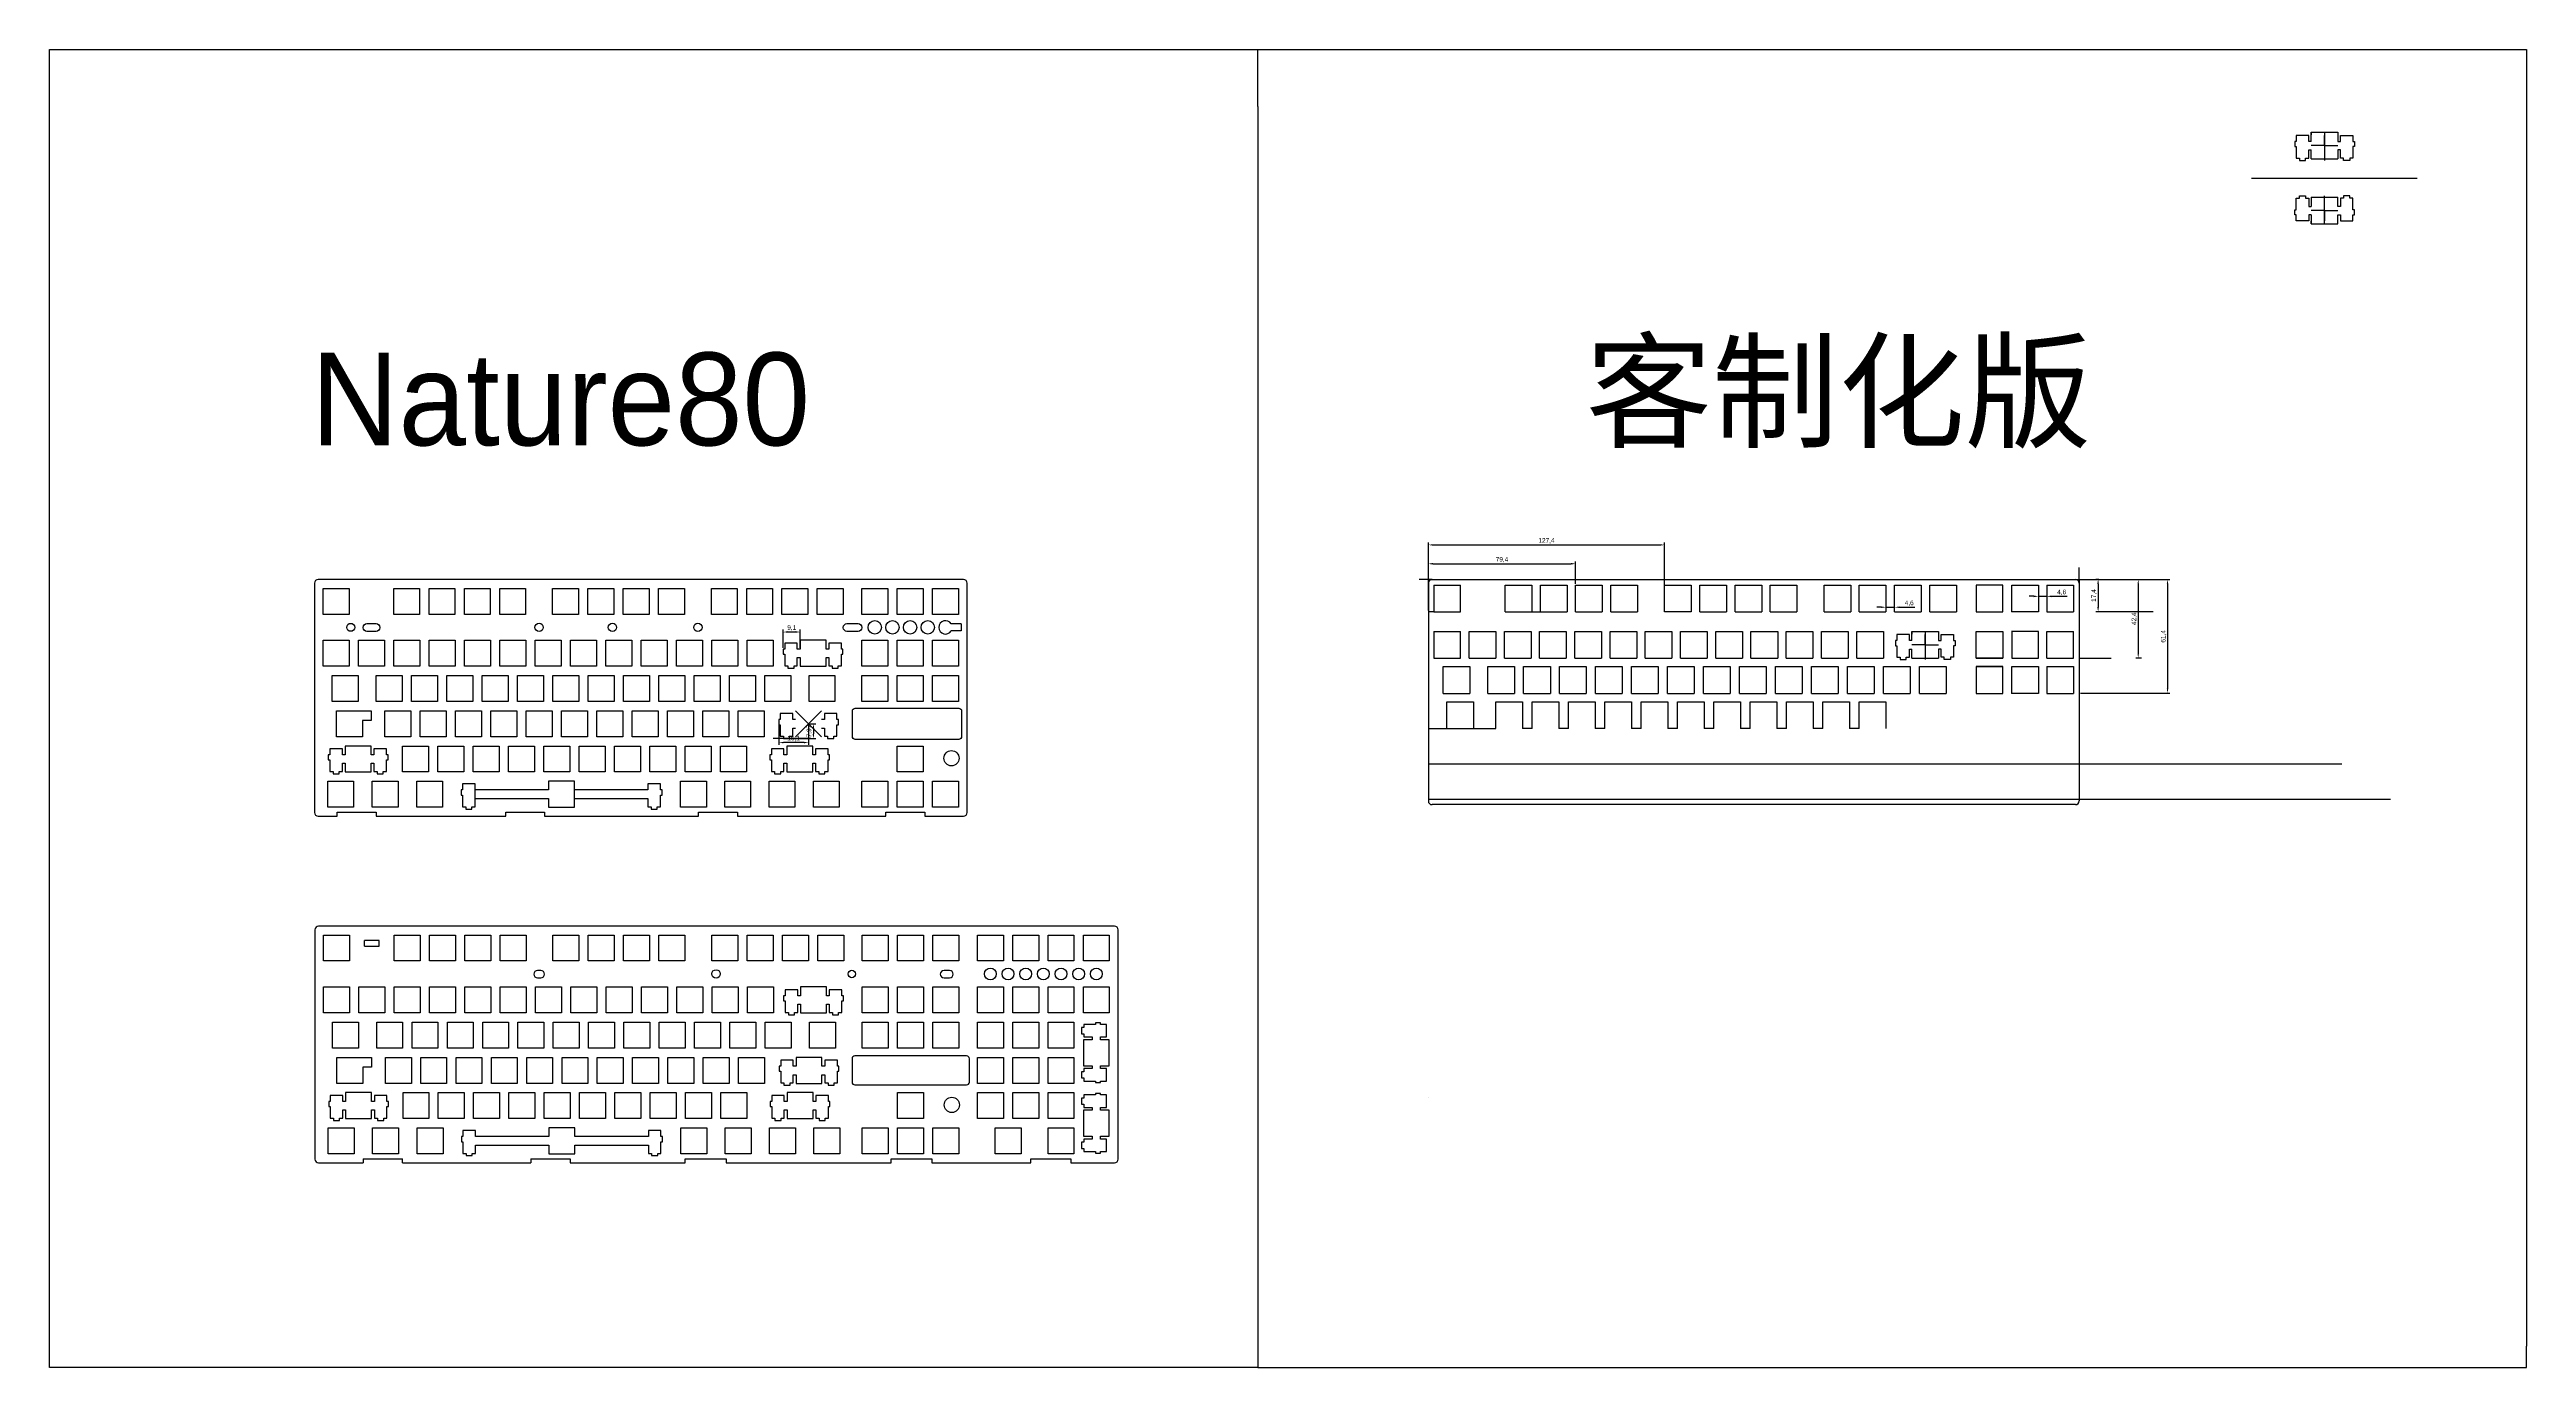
# Model space of a CAD drawing. Header units: millimetres. Extents: x -11 to 4083, y 2 to 721.
# Drawn here: x 2747 to 4083, y 2 to 713 of the extents above; entities that cross this region are included whole.
import ezdxf

# ---------------------------------------------------------------- set-up
doc = ezdxf.new("R2010")
doc.units = ezdxf.units.MM
doc.styles.get("Standard").update_dxf_attribs({"font": 'arial.ttf'})
doc.dimstyles.new('ISO-25', dxfattribs={"dimtxt": 2.5, "dimasz": 2.5, "dimexe": 1.25, "dimexo": 0.625, "dimtad": 1, "dimtxsty": 'Standard', "dimcen": 2.5, "dimadec": 0, "dimazin": 0, "dimtfac": 1, "dimtmove": 0, "dimatfit": 3, "dimfxl": 1, "dimarcsym": 0})

# ---------------------------------------------------------------- blocks, each defined once
blk = doc.blocks.new('*D2')
at = {"color": 0, "lineweight": -2, "transparency": 16777216}
for p, q in [((3852.4, 426.9), (3850.8, 426.9)), ((3852.1, 424.4), (3852.1, 412)), ((3881.7, 409.5), (3850.8, 409.5))]:
    blk.add_line(p, q, dxfattribs=at)
at = {"color": 0, "transparency": 16777216}
for points in [[(3851.6, 424.4), (3852.5, 424.4), (3852.1, 426.9)], [(3851.6, 412), (3852.5, 412), (3852.1, 409.5)]]:
    blk.add_solid(points, dxfattribs=at)
at = {"layer": 'Defpoints', "color": 0, "transparency": 16777216}
for p in [(3853.1, 426.9), (3852.1, 409.5), (3882.3, 409.5)]:
    blk.add_point(p, dxfattribs=at)
at = {"color": 0, "transparency": 16777216, "insert": (3849.9, 418.2), "char_height": 2.5, "attachment_point": 5, "rotation": 90}
blk.add_mtext('17,4', dxfattribs=at)
blk = doc.blocks.new('*D3')
at = {"color": 0, "lineweight": -2, "transparency": 16777216}
for p, q in [((3840.5, 426.9), (3874.9, 426.9)), ((3873.7, 424.4), (3873.7, 387)), ((3875.5, 384.5), (3872.4, 384.5))]:
    blk.add_line(p, q, dxfattribs=at)
at = {"color": 0, "transparency": 16777216}
for points in [[(3873.3, 424.4), (3874.1, 424.4), (3873.7, 426.9)], [(3873.3, 387), (3874.1, 387), (3873.7, 384.5)]]:
    blk.add_solid(points, dxfattribs=at)
at = {"layer": 'Defpoints', "color": 0, "transparency": 16777216}
for p in [(3839.9, 426.9), (3873.7, 384.5), (3876.1, 384.5)]:
    blk.add_point(p, dxfattribs=at)
at = {"color": 0, "transparency": 16777216, "insert": (3871.6, 405.7), "char_height": 2.5, "attachment_point": 5, "rotation": 90}
blk.add_mtext('42,4', dxfattribs=at)
blk = doc.blocks.new('*D4')
at = {"color": 0, "lineweight": -2, "transparency": 16777216}
for p, q in [((3874.3, 426.9), (3890.8, 426.9)), ((3889.5, 424.4), (3889.5, 368)), ((3842.5, 365.5), (3890.8, 365.5))]:
    blk.add_line(p, q, dxfattribs=at)
at = {"color": 0, "transparency": 16777216}
for points in [[(3889.1, 424.4), (3889.9, 424.4), (3889.5, 426.9)], [(3889.1, 368), (3889.9, 368), (3889.5, 365.5)]]:
    blk.add_solid(points, dxfattribs=at)
at = {"layer": 'Defpoints', "color": 0, "transparency": 16777216}
for p in [(3873.7, 426.9), (3841.9, 365.5), (3889.5, 365.5)]:
    blk.add_point(p, dxfattribs=at)
at = {"color": 0, "transparency": 16777216, "insert": (3887.4, 396.2), "char_height": 2.5, "attachment_point": 5, "rotation": 90}
blk.add_mtext('61,4', dxfattribs=at)
blk = doc.blocks.new('*D5')
at = {"color": 0, "lineweight": -2, "transparency": 16777216}
for p, q in [((3490.9, 427.5), (3490.9, 436.6)), ((3493.4, 435.3), (3567.8, 435.3)), ((3570.3, 424.5), (3570.3, 436.6))]:
    blk.add_line(p, q, dxfattribs=at)
at = {"color": 0, "transparency": 16777216}
for points in [[(3493.4, 435.8), (3493.4, 434.9), (3490.9, 435.3)], [(3567.8, 435.8), (3567.8, 434.9), (3570.3, 435.3)]]:
    blk.add_solid(points, dxfattribs=at)
at = {"layer": 'Defpoints', "color": 0, "transparency": 16777216}
for p in [(3570.3, 435.3), (3490.9, 426.9), (3570.3, 423.9)]:
    blk.add_point(p, dxfattribs=at)
at = {"color": 0, "transparency": 16777216, "insert": (3530.6, 437.5), "char_height": 2.5, "attachment_point": 5}
blk.add_mtext('79,4', dxfattribs=at)
blk = doc.blocks.new('*D6')
at = {"color": 0, "lineweight": -2, "transparency": 16777216}
for p, q in [((3490.9, 410.1), (3490.9, 446.8)), ((3493.4, 445.5), (3615.8, 445.5)), ((3618.3, 410.1), (3618.3, 446.8))]:
    blk.add_line(p, q, dxfattribs=at)
at = {"color": 0, "transparency": 16777216}
for points in [[(3493.4, 445.9), (3493.4, 445.1), (3490.9, 445.5)], [(3615.8, 445.9), (3615.8, 445.1), (3618.3, 445.5)]]:
    blk.add_solid(points, dxfattribs=at)
at = {"layer": 'Defpoints', "color": 0, "transparency": 16777216}
for p in [(3618.3, 445.5), (3490.9, 409.5), (3618.3, 409.5)]:
    blk.add_point(p, dxfattribs=at)
at = {"color": 0, "transparency": 16777216, "insert": (3554.6, 447.7), "char_height": 2.5, "attachment_point": 5}
blk.add_mtext('127,4', dxfattribs=at)
blk = doc.blocks.new('*D9')
at = {"color": 0, "lineweight": -2, "transparency": 16777216}
for p, q in [((3817.4, 417.8), (3814.9, 417.8)), ((3819.9, 423.2), (3819.9, 416.5)), ((3819.9, 417.8), (3824.5, 417.8)), ((3824.5, 423.2), (3824.5, 416.5)), ((3827, 417.8), (3835.4, 417.8))]:
    blk.add_line(p, q, dxfattribs=at)
at = {"color": 0, "transparency": 16777216}
for points in [[(3817.4, 418.2), (3817.4, 417.3), (3819.9, 417.8)], [(3827, 418.2), (3827, 417.3), (3824.5, 417.8)]]:
    blk.add_solid(points, dxfattribs=at)
at = {"layer": 'Defpoints', "color": 0, "transparency": 16777216}
for p in [(3819.9, 423.9), (3824.5, 423.9), (3824.5, 417.8)]:
    blk.add_point(p, dxfattribs=at)
at = {"color": 0, "transparency": 16777216, "insert": (3832.4, 419.9), "char_height": 2.5, "attachment_point": 5}
blk.add_mtext('4,6', dxfattribs=at)
blk = doc.blocks.new('*D10')
at = {"color": 0, "lineweight": -2, "transparency": 16777216}
for p, q in [((3735.2, 411.9), (3732.7, 411.9)), ((3737.7, 410.1), (3737.7, 413.1)), ((3737.7, 411.9), (3742.3, 411.9)), ((3742.3, 410.1), (3742.3, 413.1)), ((3744.8, 411.9), (3753.2, 411.9))]:
    blk.add_line(p, q, dxfattribs=at)
at = {"color": 0, "transparency": 16777216}
for points in [[(3735.2, 412.3), (3735.2, 411.5), (3737.7, 411.9)], [(3744.8, 412.3), (3744.8, 411.5), (3742.3, 411.9)]]:
    blk.add_solid(points, dxfattribs=at)
at = {"layer": 'Defpoints', "color": 0, "transparency": 16777216}
for p in [(3737.7, 409.5), (3742.3, 411.9), (3742.3, 409.5)]:
    blk.add_point(p, dxfattribs=at)
at = {"color": 0, "transparency": 16777216, "insert": (3750.2, 414), "char_height": 2.5, "attachment_point": 5}
blk.add_mtext('4,6', dxfattribs=at)
blk = doc.blocks.new('*D11')
at = {"color": 0, "lineweight": -2, "transparency": 16777216}
for p, q in [((3143, 390), (3143, 399.8)), ((3149.6, 398.5), (3145.5, 398.5)), ((3152.1, 390), (3152.1, 399.8))]:
    blk.add_line(p, q, dxfattribs=at)
at = {"color": 0, "transparency": 16777216}
for points in [[(3145.5, 399), (3145.5, 398.1), (3143, 398.5)], [(3149.6, 399), (3149.6, 398.1), (3152.1, 398.5)]]:
    blk.add_solid(points, dxfattribs=at)
at = {"layer": 'Defpoints', "color": 0, "transparency": 16777216}
for p in [(3143, 398.5), (3143, 389.4), (3152.1, 389.4)]:
    blk.add_point(p, dxfattribs=at)
at = {"color": 0, "transparency": 16777216, "insert": (3147.6, 400.7), "char_height": 2.5, "attachment_point": 5}
blk.add_mtext('9,1', dxfattribs=at)
blk = doc.blocks.new('*D19')
at = {"color": 0, "lineweight": -2, "transparency": 16777216}
for p, q in [((3157.3, 349.1), (3160.5, 349.1)), ((3157.3, 341.1), (3160.5, 341.1)), ((3159.3, 346.6), (3159.3, 343.6))]:
    blk.add_line(p, q, dxfattribs=at)
at = {"color": 0, "transparency": 16777216}
for points in [[(3158.8, 346.6), (3159.7, 346.6), (3159.3, 349.1)], [(3158.8, 343.6), (3159.7, 343.6), (3159.3, 341.1)]]:
    blk.add_solid(points, dxfattribs=at)
at = {"layer": 'Defpoints', "color": 0, "transparency": 16777216}
for p in [(3156.7, 349.1), (3156.7, 341.1), (3159.3, 341.1)]:
    blk.add_point(p, dxfattribs=at)
at = {"color": 0, "transparency": 16777216, "insert": (3157.1, 345.1), "char_height": 2.5, "attachment_point": 5, "rotation": 90}
blk.add_mtext('7,97', dxfattribs=at)
blk = doc.blocks.new('*D20')
at = {"color": 0, "lineweight": -2, "transparency": 16777216}
for p, q in [((3140.6, 340.5), (3140.6, 337.7)), ((3154.2, 338.9), (3143.1, 338.9)), ((3156.7, 340.5), (3156.7, 337.7))]:
    blk.add_line(p, q, dxfattribs=at)
at = {"color": 0, "transparency": 16777216}
for points in [[(3143.1, 339.3), (3143.1, 338.5), (3140.6, 338.9)], [(3154.2, 339.3), (3154.2, 338.5), (3156.7, 338.9)]]:
    blk.add_solid(points, dxfattribs=at)
at = {"layer": 'Defpoints', "color": 0, "transparency": 16777216}
for p in [(3140.6, 341.1), (3140.6, 338.9), (3156.7, 341.1)]:
    blk.add_point(p, dxfattribs=at)
at = {"color": 0, "transparency": 16777216, "insert": (3148.6, 341.1), "char_height": 2.5, "attachment_point": 5}
blk.add_mtext('16,1', dxfattribs=at)

msp = doc.modelspace()

# ---------------------------------------------------------------- linework, layer by layer
for p, q in [((2747.342, 1.979), (2747.342, 712.604)), ((2747.342, 712.604), (4083.061, 712.604)), ((3398.865, 681.874), (3398.865, 712.604)), ((4083.061, 712.604), (4083.061, 13.503)), ((3398.865, 681.874), (3398.865, 1.979)), ((3966.996, 663.104), (3966.996, 668.005)), ((3966.996, 668.005), (3981.396, 668.005)), ((3966.996, 668.005), (3966.996, 666.535)), ((3966.996, 668.005), (3974.196, 668.005)), ((3974.196, 668.005), (3974.196, 660.805)), ((3981.396, 668.005), (3981.396, 663.104)), ((3974.196, 660.805), (3966.996, 660.805)), ((3966.996, 653.605), (3966.996, 658.505)), ((3974.196, 660.805), (3974.196, 666.335)), ((3974.196, 660.805), (3981.396, 660.805)), ((3974.196, 660.805), (3974.196, 653.605)), ((3974.196, 660.805), (3974.196, 654.035)), ((3974.196, 660.805), (3974.196, 658.505)), ((3974.196, 660.805), (3974.196, 652.835)), ((3981.396, 658.505), (3981.396, 653.605)), ((3934.803, 643.281), (4024.131, 643.281)), ((3966.996, 653.605), (3981.396, 653.605)), ((3966.996, 653.605), (3981.396, 653.605)), ((3966.996, 632.956), (3981.396, 632.956)), ((3966.996, 632.956), (3966.996, 628.056)), ((3966.996, 632.956), (3981.396, 632.956)), ((3974.196, 625.756), (3974.196, 633.726)), ((3974.196, 625.756), (3974.196, 632.956)), ((3974.196, 625.756), (3974.196, 632.526)), ((3974.196, 625.756), (3974.196, 628.056)), ((3981.396, 628.056), (3981.396, 632.956)), ((3974.196, 625.756), (3966.996, 625.756)), ((3966.996, 623.457), (3966.996, 618.556)), ((3966.996, 618.556), (3966.996, 620.026)), ((3966.996, 618.556), (3981.396, 618.556)), ((3966.996, 618.556), (3974.196, 618.556)), ((3974.196, 618.556), (3974.196, 625.756)), ((3974.196, 625.756), (3981.396, 625.756)), ((3974.196, 625.756), (3974.196, 620.226)), ((3981.396, 618.556), (3981.396, 623.457)), ((3490.879, 424.853), (3490.879, 428.777)), ((3841.879, 424.853), (3841.879, 433.306)), ((3492.879, 426.853), (3485.962, 426.853)), ((3490.879, 426.853), (3493.879, 426.853)), ((3490.879, 426.853), (3493.879, 426.853)), ((3490.879, 426.853), (3490.879, 384.653)), ((3490.879, 426.853), (3490.879, 365.653)), ((3490.879, 426.853), (3490.879, 346.653)), ((3490.879, 426.853), (3490.879, 327.653)), ((3490.879, 426.853), (3490.879, 308.653)), ((3490.879, 426.853), (3490.879, 384.453)), ((3490.879, 426.853), (3490.879, 365.453)), ((3490.879, 426.853), (3490.879, 346.453)), ((3490.879, 426.853), (3490.879, 327.453)), ((3490.879, 426.853), (3490.879, 307.453)), ((3492.879, 426.853), (3839.879, 426.853)), ((3493.879, 423.853), (3493.879, 409.453)), ((3493.879, 423.853), (3508.279, 423.853)), ((3508.279, 409.453), (3508.279, 423.853)), ((3532.279, 409.453), (3532.279, 423.853)), ((3532.279, 423.853), (3546.679, 423.853)), ((3546.679, 423.853), (3546.679, 409.453)), ((3551.279, 409.453), (3551.279, 423.853)), ((3551.279, 423.853), (3565.679, 423.853)), ((3565.679, 423.853), (3565.679, 409.453)), ((3570.279, 409.453), (3570.279, 423.853)), ((3570.279, 423.853), (3584.679, 423.853)), ((3584.679, 423.853), (3584.679, 409.453)), ((3589.279, 409.453), (3589.279, 423.853)), ((3589.279, 423.853), (3603.679, 423.853)), ((3603.679, 423.853), (3603.679, 409.453)), ((3618.279, 409.453), (3618.279, 423.853)), ((3618.279, 423.853), (3632.679, 423.853)), ((3632.679, 423.853), (3632.679, 409.453)), ((3637.279, 409.453), (3637.279, 423.853)), ((3637.279, 423.853), (3651.679, 423.853)), ((3651.679, 423.853), (3651.679, 409.453)), ((3656.279, 409.453), (3656.279, 423.853)), ((3656.279, 423.853), (3670.679, 423.853)), ((3670.679, 423.853), (3670.679, 409.453)), ((3675.279, 409.453), (3675.279, 423.853)), ((3675.279, 423.853), (3689.679, 423.853)), ((3689.679, 423.853), (3689.679, 409.453)), ((3704.279, 409.453), (3704.279, 423.853)), ((3704.279, 423.853), (3718.679, 423.853)), ((3718.679, 423.853), (3718.679, 409.453)), ((3723.279, 409.453), (3723.279, 423.853)), ((3723.279, 423.853), (3737.679, 423.853)), ((3737.679, 423.853), (3737.679, 409.453)), ((3742.279, 409.453), (3742.279, 423.853)), ((3742.279, 423.853), (3756.679, 423.853)), ((3756.679, 423.853), (3756.679, 409.453)), ((3761.279, 409.453), (3761.279, 423.853)), ((3761.279, 423.853), (3775.679, 423.853)), ((3775.679, 423.853), (3775.679, 409.453)), ((3800.715, 423.853), (3786.315, 423.853)), ((3786.315, 423.853), (3786.315, 409.453)), ((3800.715, 409.453), (3800.715, 423.853)), ((3805.479, 409.453), (3805.479, 423.853)), ((3805.479, 423.853), (3819.879, 423.853)), ((3819.879, 423.853), (3819.879, 409.453)), ((3824.479, 423.853), (3838.879, 423.853)), ((3824.479, 423.853), (3824.479, 409.453)), ((3838.879, 423.853), (3838.879, 409.453)), ((3839.879, 426.853), (3853.066, 426.853)), ((3841.879, 426.853), (3841.879, 307.453)), ((3841.879, 426.853), (3841.879, 365.453)), ((3841.879, 426.853), (3841.879, 346.453)), ((3238.982, 402.904), (3233.571, 402.904)), ((3238.982, 402.904), (3238.982, 399.204)), ((3493.879, 409.453), (3490.879, 409.453)), ((3493.879, 409.453), (3508.279, 409.453)), ((3532.279, 409.453), (3546.679, 409.453)), ((3546.679, 409.453), (3551.279, 409.453)), ((3551.279, 409.453), (3565.679, 409.453)), ((3570.279, 409.453), (3584.679, 409.453)), ((3589.279, 409.453), (3603.679, 409.453)), ((3632.679, 409.453), (3618.279, 409.453)), ((3637.279, 409.453), (3651.679, 409.453)), ((3656.279, 409.453), (3670.679, 409.453)), ((3675.279, 409.453), (3689.679, 409.453)), ((3704.279, 409.453), (3718.679, 409.453)), ((3723.279, 409.453), (3737.679, 409.453)), ((3742.279, 409.453), (3756.679, 409.453)), ((3761.279, 409.453), (3775.679, 409.453)), ((3786.315, 409.453), (3800.715, 409.453)), ((3819.879, 409.453), (3805.315, 409.453)), ((3824.479, 409.453), (3838.879, 409.453)), ((3238.982, 399.204), (3233.571, 399.204)), ((3493.879, 398.853), (3493.879, 384.453)), ((3493.879, 398.853), (3508.279, 398.853)), ((3508.279, 384.453), (3508.279, 398.853)), ((3512.879, 384.453), (3512.879, 398.853)), ((3512.879, 398.853), (3527.279, 398.853)), ((3527.279, 398.853), (3527.279, 384.453)), ((3531.879, 384.453), (3531.879, 398.853)), ((3531.879, 398.853), (3546.279, 398.853)), ((3546.279, 398.853), (3546.279, 384.453)), ((3550.879, 384.453), (3550.879, 398.853)), ((3550.879, 398.853), (3565.279, 398.853)), ((3565.279, 398.853), (3565.279, 384.453)), ((3569.879, 384.453), (3569.879, 398.853)), ((3569.879, 398.853), (3584.279, 398.853)), ((3584.279, 398.853), (3584.279, 384.453)), ((3588.879, 384.453), (3588.879, 398.853)), ((3588.879, 398.853), (3603.279, 398.853)), ((3603.279, 398.853), (3603.279, 384.453)), ((3607.879, 384.453), (3607.879, 398.853)), ((3607.879, 398.853), (3622.279, 398.853)), ((3622.279, 398.853), (3622.279, 384.453)), ((3626.879, 384.453), (3626.879, 398.853)), ((3626.879, 398.853), (3641.279, 398.853)), ((3641.279, 398.853), (3641.279, 384.453)), ((3645.879, 384.453), (3645.879, 398.853)), ((3645.879, 398.853), (3660.279, 398.853)), ((3660.279, 398.853), (3660.279, 384.453)), ((3664.879, 384.453), (3664.879, 398.853)), ((3664.879, 398.853), (3679.279, 398.853)), ((3679.279, 398.853), (3679.279, 384.453)), ((3683.879, 384.453), (3683.879, 398.853)), ((3683.879, 398.853), (3698.279, 398.853)), ((3698.279, 398.853), (3698.279, 384.453)), ((3702.879, 384.453), (3702.879, 398.853)), ((3702.879, 398.853), (3717.279, 398.853)), ((3717.279, 398.853), (3717.279, 384.453)), ((3721.879, 384.453), (3721.879, 398.853)), ((3721.879, 398.853), (3736.279, 398.853)), ((3736.279, 398.853), (3736.279, 384.453)), ((3751.679, 398.853), (3766.079, 398.853)), ((3751.679, 398.853), (3751.679, 397.383)), ((3751.679, 398.853), (3758.879, 398.853)), ((3751.679, 393.952), (3751.679, 398.853)), ((3758.879, 391.653), (3751.679, 391.653)), ((3751.679, 384.453), (3751.679, 389.353)), ((3758.879, 398.853), (3758.879, 391.653)), ((3758.879, 391.653), (3758.879, 397.183)), ((3758.879, 391.653), (3766.079, 391.653)), ((3758.879, 391.653), (3758.879, 384.453)), ((3758.879, 391.653), (3758.879, 384.883)), ((3758.879, 391.653), (3758.879, 389.353)), ((3758.879, 391.653), (3758.879, 383.683)), ((3766.079, 398.853), (3766.079, 393.952)), ((3766.079, 389.353), (3766.079, 384.453)), ((3786.315, 384.453), (3786.315, 398.853)), ((3786.315, 398.853), (3800.715, 398.853)), ((3800.715, 398.853), (3800.715, 384.453)), ((3819.879, 398.853), (3805.315, 398.853)), ((3805.479, 398.853), (3805.479, 384.453)), ((3819.879, 384.453), (3819.879, 398.853)), ((3824.479, 384.453), (3824.479, 398.853)), ((3824.479, 398.853), (3838.879, 398.853)), ((3838.879, 384.453), (3838.879, 398.853)), ((3493.879, 384.453), (3508.279, 384.453)), ((3493.879, 384.453), (3508.279, 384.453)), ((3493.879, 384.453), (3508.279, 384.453)), ((3493.879, 384.453), (3508.279, 384.453)), ((3498.879, 365.453), (3498.879, 379.853)), ((3498.879, 379.853), (3513.279, 379.853)), ((3512.879, 384.453), (3527.279, 384.453)), ((3512.879, 384.453), (3527.279, 384.453)), ((3512.879, 384.453), (3527.279, 384.453)), ((3512.879, 384.453), (3527.279, 384.453)), ((3513.279, 379.853), (3513.279, 365.453)), ((3522.879, 365.453), (3522.879, 379.853)), ((3522.879, 379.853), (3537.279, 379.853)), ((3531.879, 384.453), (3546.279, 384.453)), ((3531.879, 384.453), (3546.279, 384.453)), ((3531.879, 384.453), (3546.279, 384.453)), ((3531.879, 384.453), (3546.279, 384.453)), ((3537.279, 379.853), (3537.279, 365.453)), ((3542.279, 365.453), (3542.279, 379.853)), ((3542.279, 379.853), (3556.679, 379.853)), ((3550.879, 384.453), (3565.279, 384.453)), ((3550.879, 384.453), (3565.279, 384.453)), ((3550.879, 384.453), (3565.279, 384.453)), ((3550.879, 384.453), (3565.279, 384.453)), ((3556.679, 379.853), (3556.679, 365.453)), ((3561.679, 365.453), (3561.679, 379.853)), ((3561.679, 379.853), (3576.079, 379.853)), ((3569.879, 384.453), (3584.279, 384.453)), ((3569.879, 384.453), (3584.279, 384.453)), ((3569.879, 384.453), (3584.279, 384.453)), ((3569.879, 384.453), (3584.279, 384.453)), ((3576.079, 379.853), (3576.079, 365.453)), ((3581.079, 365.453), (3581.079, 379.853)), ((3581.079, 379.853), (3595.479, 379.853)), ((3588.879, 384.453), (3603.279, 384.453)), ((3588.879, 384.453), (3603.279, 384.453)), ((3588.879, 384.453), (3603.279, 384.453)), ((3588.879, 384.453), (3603.279, 384.453)), ((3595.479, 379.853), (3595.479, 365.453)), ((3600.479, 365.453), (3600.479, 379.853)), ((3600.479, 379.853), (3614.879, 379.853)), ((3607.879, 384.453), (3622.279, 384.453)), ((3607.879, 384.453), (3622.279, 384.453)), ((3607.879, 384.453), (3622.279, 384.453)), ((3607.879, 384.453), (3622.279, 384.453)), ((3614.879, 379.853), (3614.879, 365.453)), ((3619.879, 365.453), (3619.879, 379.853)), ((3619.879, 379.853), (3634.279, 379.853)), ((3626.879, 384.453), (3641.279, 384.453)), ((3626.879, 384.453), (3641.279, 384.453)), ((3626.879, 384.453), (3641.279, 384.453)), ((3626.879, 384.453), (3641.279, 384.453)), ((3634.279, 379.853), (3634.279, 365.453)), ((3639.279, 365.453), (3639.279, 379.853)), ((3639.279, 379.853), (3653.679, 379.853)), ((3645.879, 384.453), (3660.279, 384.453)), ((3645.879, 384.453), (3660.279, 384.453)), ((3645.879, 384.453), (3660.279, 384.453)), ((3645.879, 384.453), (3660.279, 384.453)), ((3653.679, 379.853), (3653.679, 365.453)), ((3658.679, 365.453), (3658.679, 379.853)), ((3658.679, 379.853), (3673.079, 379.853)), ((3664.879, 384.453), (3679.279, 384.453)), ((3664.879, 384.453), (3679.279, 384.453)), ((3664.879, 384.453), (3679.279, 384.453)), ((3664.879, 384.453), (3679.279, 384.453)), ((3673.079, 379.853), (3673.079, 365.453)), ((3678.079, 365.453), (3678.079, 379.853)), ((3678.079, 379.853), (3692.479, 379.853)), ((3683.879, 384.453), (3698.279, 384.453)), ((3683.879, 384.453), (3698.279, 384.453)), ((3683.879, 384.453), (3698.279, 384.453)), ((3683.879, 384.453), (3698.279, 384.453)), ((3692.479, 379.853), (3692.479, 365.453)), ((3697.479, 365.453), (3697.479, 379.853)), ((3697.479, 379.853), (3711.879, 379.853)), ((3702.879, 384.453), (3717.279, 384.453)), ((3702.879, 384.453), (3717.279, 384.453)), ((3702.879, 384.453), (3717.279, 384.453)), ((3702.879, 384.453), (3717.279, 384.453)), ((3711.879, 379.853), (3711.879, 365.453)), ((3716.879, 365.453), (3716.879, 379.853)), ((3716.879, 379.853), (3731.279, 379.853)), ((3721.879, 384.453), (3736.279, 384.453)), ((3721.879, 384.453), (3736.279, 384.453)), ((3721.879, 384.453), (3736.279, 384.453)), ((3721.879, 384.453), (3736.279, 384.453)), ((3731.279, 379.853), (3731.279, 365.453)), ((3736.279, 365.453), (3736.279, 379.853)), ((3736.279, 379.853), (3750.679, 379.853)), ((3750.679, 379.853), (3750.679, 365.453)), ((3751.679, 384.453), (3766.079, 384.453)), ((3751.679, 384.453), (3766.079, 384.453)), ((3755.679, 365.453), (3755.679, 379.853)), ((3755.679, 379.853), (3770.079, 379.853)), ((3770.079, 379.853), (3770.079, 365.453)), ((3800.715, 384.453), (3786.315, 384.453)), ((3786.315, 384.453), (3800.715, 384.453)), ((3786.315, 379.853), (3800.715, 379.853)), ((3800.715, 379.853), (3786.315, 379.853)), ((3786.315, 379.853), (3786.315, 365.453)), ((3800.715, 365.453), (3800.715, 379.853)), ((3805.479, 384.453), (3819.879, 384.453)), ((3805.479, 384.453), (3819.879, 384.453)), ((3805.479, 379.853), (3819.879, 379.853)), ((3805.479, 365.453), (3805.479, 379.853)), ((3805.479, 379.853), (3819.879, 379.853)), ((3819.879, 379.853), (3819.879, 365.453)), ((3824.479, 384.453), (3838.879, 384.453)), ((3824.479, 384.453), (3838.879, 384.453)), ((3824.479, 379.853), (3838.879, 379.853)), ((3824.479, 379.853), (3824.479, 365.453)), ((3838.879, 379.853), (3838.879, 365.453)), ((3841.879, 384.453), (3859.119, 384.453)), ((3498.879, 365.453), (3513.279, 365.453)), ((3498.879, 365.453), (3513.279, 365.453)), ((3500.879, 346.453), (3500.879, 360.853)), ((3500.879, 360.853), (3515.279, 360.853)), ((3515.279, 360.853), (3515.279, 346.453)), ((3522.879, 365.453), (3537.279, 365.453)), ((3527.279, 346.453), (3527.279, 360.853)), ((3527.279, 360.853), (3541.679, 360.853)), ((3541.679, 360.853), (3541.679, 346.453)), ((3542.279, 365.453), (3556.679, 365.453)), ((3546.879, 346.453), (3546.879, 360.853)), ((3546.879, 360.853), (3561.279, 360.853)), ((3561.279, 360.853), (3561.279, 346.453)), ((3561.679, 365.453), (3576.079, 365.453)), ((3566.479, 346.453), (3566.479, 360.853)), ((3566.479, 360.853), (3580.879, 360.853)), ((3580.879, 360.853), (3580.879, 346.453)), ((3581.079, 365.453), (3595.479, 365.453)), ((3586.079, 346.453), (3586.079, 360.853)), ((3586.079, 360.853), (3600.479, 360.853)), ((3600.479, 365.453), (3614.879, 365.453)), ((3600.479, 360.853), (3600.479, 346.453)), ((3605.679, 346.453), (3605.679, 360.853)), ((3605.679, 360.853), (3620.079, 360.853)), ((3619.879, 365.453), (3634.279, 365.453)), ((3620.079, 360.853), (3620.079, 346.453)), ((3625.279, 346.453), (3625.279, 360.853)), ((3625.279, 360.853), (3639.679, 360.853)), ((3639.279, 365.453), (3653.679, 365.453)), ((3639.679, 360.853), (3639.679, 346.453)), ((3644.879, 346.453), (3644.879, 360.853)), ((3644.879, 360.853), (3659.279, 360.853)), ((3658.679, 365.453), (3673.079, 365.453)), ((3659.279, 360.853), (3659.279, 346.453)), ((3664.479, 346.453), (3664.479, 360.853)), ((3664.479, 360.853), (3678.879, 360.853)), ((3678.079, 365.453), (3692.479, 365.453)), ((3678.879, 360.853), (3678.879, 346.453)), ((3684.079, 346.453), (3684.079, 360.853)), ((3684.079, 360.853), (3698.479, 360.853)), ((3697.479, 365.453), (3711.879, 365.453)), ((3698.479, 360.853), (3698.479, 346.453)), ((3703.679, 346.453), (3703.679, 360.853)), ((3703.679, 360.853), (3718.079, 360.853)), ((3716.879, 365.453), (3731.279, 365.453)), ((3718.079, 360.853), (3718.079, 346.453)), ((3723.279, 346.453), (3723.279, 360.853)), ((3723.279, 360.853), (3737.679, 360.853)), ((3736.279, 365.453), (3750.679, 365.453)), ((3737.679, 360.853), (3737.679, 346.453)), ((3755.679, 365.453), (3770.079, 365.453)), ((3786.315, 365.453), (3800.715, 365.453)), ((3819.879, 365.453), (3805.315, 365.453)), ((3824.479, 365.453), (3838.879, 365.453)), ((3140.586, 348.556), (3140.586, 338.5)), ((3149.685, 356.056), (3163.686, 342.057)), ((3163.686, 356.056), (3149.685, 342.057)), ((3156.686, 349.056), (3156.686, 338.379)), ((3157.868, 341.086), (3137.583, 341.086)), ((3143.135, 341.086), (3157.868, 341.086)), ((3490.879, 346.453), (3500.879, 346.453)), ((3490.879, 346.453), (3527.279, 346.453)), ((3546.879, 346.453), (3541.679, 346.453)), ((3566.479, 346.453), (3561.279, 346.453)), ((3586.079, 346.453), (3580.879, 346.453)), ((3605.679, 346.453), (3600.479, 346.453)), ((3625.279, 346.453), (3620.079, 346.453)), ((3644.879, 346.453), (3639.679, 346.453)), ((3664.479, 346.453), (3659.279, 346.453)), ((3684.079, 346.453), (3678.879, 346.453)), ((3703.679, 346.453), (3698.479, 346.453)), ((3723.279, 346.453), (3718.079, 346.453)), ((3490.879, 327.453), (3983.474, 327.453)), ((2976.809, 304.289), (2976.809, 316.588)), ((3030.433, 304.058), (3030.433, 318.058)), ((3490.879, 308.453), (4009.686, 308.453)), ((3839.879, 305.453), (3492.879, 305.453)), ((3490.879, 147.413), (3490.879, 147.413)), ((4083.061, 1.979), (4083.061, 13.503)), ((3398.865, 1.979), (2747.342, 1.979)), ((3398.865, 1.979), (4083.061, 1.979))]:
    msp.add_line(p, q)
at = {"color": 3, "linetype": 'Continuous'}
for p, q in [((2890.235, 424.853), (2890.235, 301.259)), ((3240.182, 426.853), (2892.235, 426.853)), ((2902.435, 301.359), (2923.435, 301.359)), ((2902.435, 299.259), (2902.435, 301.359)), ((2923.435, 301.359), (2923.435, 299.259)), ((2993.335, 301.359), (3014.335, 301.359)), ((2993.335, 299.259), (2993.335, 301.359)), ((3014.335, 301.359), (3014.335, 299.259)), ((3097.335, 301.359), (3118.335, 301.359)), ((3097.335, 299.259), (3097.335, 301.359)), ((3118.335, 301.359), (3118.335, 299.259)), ((3198.335, 301.359), (3219.335, 301.359)), ((3198.335, 299.259), (3198.335, 301.359)), ((3219.335, 301.359), (3219.335, 299.259)), ((2917.152, 229.149), (2917.152, 232.149)), ((2925.152, 232.149), (2917.152, 232.149)), ((2917.152, 229.149), (2925.152, 229.149)), ((2925.152, 229.149), (2925.152, 232.149)), ((2916.452, 114.454), (2916.452, 112.354)), ((2916.452, 114.454), (2937.652, 114.454)), ((2937.652, 112.354), (2937.652, 114.454)), ((3006.952, 114.454), (3006.952, 112.354)), ((3006.952, 114.454), (3028.152, 114.454)), ((3028.152, 114.454), (3028.152, 112.354)), ((3090.152, 112.354), (3090.152, 114.454)), ((3090.152, 114.454), (3112.152, 114.454)), ((3112.152, 114.454), (3112.152, 112.354)), ((3201.152, 112.354), (3201.152, 114.454)), ((3201.152, 114.454), (3223.152, 114.454)), ((3223.152, 114.454), (3223.152, 112.354)), ((3276.552, 112.354), (3276.552, 114.454)), ((3276.552, 114.454), (3298.052, 114.454)), ((3298.052, 114.454), (3298.052, 112.354))]:
    msp.add_line(p, q, dxfattribs=at)
at = {"color": 0}
for points in [[(3966.996, 663.104), (3965.671, 663.104), (3965.671, 666.335), (3958.92, 666.335), (3958.92, 663.104), (3958.096, 663.104), (3958.096, 660.306), (3958.92, 660.306), (3958.92, 654.036), (3960.645, 654.036), (3960.645, 652.835), (3963.944, 652.835), (3963.944, 654.036), (3965.671, 654.036), (3965.671, 658.505), (3966.996, 658.505)], [(3981.396, 663.104), (3982.721, 663.104), (3982.721, 666.335), (3989.472, 666.335), (3989.472, 663.104), (3990.296, 663.104), (3990.296, 660.306), (3989.472, 660.306), (3989.472, 654.036), (3987.747, 654.036), (3987.747, 652.835), (3984.448, 652.835), (3984.448, 654.036), (3982.721, 654.036), (3982.721, 658.505), (3981.396, 658.505)], [(3966.996, 623.457), (3965.671, 623.457), (3965.671, 620.227), (3958.92, 620.227), (3958.92, 623.457), (3958.096, 623.457), (3958.096, 626.256), (3958.92, 626.256), (3958.92, 632.526), (3960.645, 632.526), (3960.645, 633.726), (3963.944, 633.726), (3963.944, 632.526), (3965.671, 632.526), (3965.671, 628.057), (3966.996, 628.057)], [(3981.396, 623.457), (3982.721, 623.457), (3982.721, 620.227), (3989.472, 620.227), (3989.472, 623.457), (3990.296, 623.457), (3990.296, 626.256), (3989.472, 626.256), (3989.472, 632.526), (3987.747, 632.526), (3987.747, 633.726), (3984.448, 633.726), (3984.448, 632.526), (3982.721, 632.526), (3982.721, 628.057), (3981.396, 628.057)], [(3751.679, 393.952), (3750.354, 393.952), (3750.354, 397.182), (3743.603, 397.182), (3743.603, 393.952), (3742.779, 393.952), (3742.779, 391.153), (3743.603, 391.153), (3743.603, 384.883), (3745.328, 384.883), (3745.328, 383.683), (3748.627, 383.683), (3748.627, 384.883), (3750.354, 384.883), (3750.354, 389.352), (3751.679, 389.352)], [(3766.079, 393.952), (3767.404, 393.952), (3767.404, 397.182), (3774.155, 397.182), (3774.155, 393.952), (3774.979, 393.952), (3774.979, 391.153), (3774.155, 391.153), (3774.155, 384.883), (3772.43, 384.883), (3772.43, 383.683), (3769.131, 383.683), (3769.131, 384.883), (3767.404, 384.883), (3767.404, 389.352), (3766.079, 389.352)], [(3149.685, 351.355), (3148.161, 351.355), (3148.161, 354.585), (3141.41, 354.585), (3141.41, 351.355), (3140.586, 351.355), (3140.586, 348.556), (3141.41, 348.556), (3141.41, 342.287), (3143.135, 342.287), (3143.135, 341.086), (3146.434, 341.086), (3146.434, 342.287), (3148.161, 342.287), (3148.161, 346.756), (3149.685, 346.756)], [(3163.686, 346.756), (3165.21, 346.756), (3165.21, 342.287), (3166.935, 342.287), (3166.935, 341.086), (3170.236, 341.086), (3170.236, 342.287), (3171.961, 342.287), (3171.961, 348.556), (3172.785, 348.556), (3172.785, 351.355), (3171.961, 351.355), (3171.961, 354.585), (3165.21, 354.585), (3165.21, 351.355), (3163.686, 351.355)]]:
    msp.add_lwpolyline(points, dxfattribs=at)
for points in [[(2908.935, 422.053), (2908.935, 408.054), (2894.935, 408.054), (2894.935, 422.053)], [(2946.934, 422.053), (2946.934, 408.054), (2932.935, 408.054), (2932.935, 422.053)], [(2965.984, 422.053), (2965.984, 408.054), (2951.985, 408.054), (2951.985, 422.053)], [(2985.034, 422.053), (2985.034, 408.054), (2971.035, 408.054), (2971.035, 422.053)], [(3004.084, 422.053), (3004.084, 408.054), (2990.083, 408.054), (2990.083, 422.053)], [(3032.583, 422.053), (3032.583, 408.054), (3018.584, 408.054), (3018.584, 422.053)], [(3051.633, 422.053), (3051.633, 408.054), (3037.634, 408.054), (3037.634, 422.053)], [(3070.683, 422.053), (3070.683, 408.054), (3056.684, 408.054), (3056.684, 422.053)], [(3089.733, 422.053), (3089.733, 408.054), (3075.733, 408.054), (3075.733, 422.053)], [(3118.233, 422.053), (3118.233, 408.054), (3104.233, 408.054), (3104.233, 422.053)], [(3137.283, 422.053), (3137.283, 408.054), (3123.283, 408.054), (3123.283, 422.053)], [(3156.333, 422.053), (3156.333, 408.054), (3142.333, 408.054), (3142.333, 422.053)], [(3175.383, 422.053), (3175.383, 408.054), (3161.382, 408.054), (3161.382, 422.053)], [(3199.382, 422.053), (3199.382, 408.054), (3185.383, 408.054), (3185.383, 422.053)], [(3218.432, 422.053), (3218.432, 408.054), (3204.433, 408.054), (3204.433, 422.053)], [(3237.482, 422.053), (3237.482, 408.054), (3223.483, 408.054), (3223.483, 422.053)], [(2908.935, 394.054), (2908.935, 380.055), (2894.935, 380.055), (2894.935, 394.054)], [(2927.985, 394.054), (2927.985, 380.055), (2913.985, 380.055), (2913.985, 394.054)], [(2947.035, 394.054), (2947.035, 380.055), (2933.035, 380.055), (2933.035, 394.054)], [(2966.085, 394.054), (2966.085, 380.055), (2952.085, 380.055), (2952.085, 394.054)], [(2985.135, 394.054), (2985.135, 380.055), (2971.135, 380.055), (2971.135, 394.054)], [(3004.185, 394.054), (3004.185, 380.055), (2990.184, 380.055), (2990.184, 394.054)], [(3023.235, 394.054), (3023.235, 380.055), (3009.234, 380.055), (3009.234, 394.054)], [(3042.285, 394.054), (3042.285, 380.055), (3028.286, 380.055), (3028.286, 394.054)], [(3061.335, 394.054), (3061.335, 380.055), (3047.336, 380.055), (3047.336, 394.054)], [(3080.385, 394.054), (3080.385, 380.055), (3066.386, 380.055), (3066.386, 394.054)], [(3099.435, 394.054), (3099.435, 380.055), (3085.436, 380.055), (3085.436, 394.054)], [(3118.485, 394.054), (3118.485, 380.055), (3104.486, 380.055), (3104.486, 394.054)], [(3137.535, 394.054), (3137.535, 380.055), (3123.536, 380.055), (3123.536, 394.054)], [(3152.111, 389.354), (3150.585, 389.354), (3150.585, 392.584), (3143.836, 392.584), (3143.836, 389.354), (3143.01, 389.354), (3143.01, 386.555), (3143.836, 386.555), (3143.836, 380.285), (3145.559, 380.285), (3145.559, 379.085), (3148.86, 379.085), (3148.86, 380.285), (3150.585, 380.285), (3150.585, 384.754), (3152.111, 384.754), (3152.111, 380.055), (3166.11, 380.055), (3166.11, 384.754), (3167.636, 384.754), (3167.636, 380.285), (3169.361, 380.285), (3169.361, 379.085), (3172.66, 379.085), (3172.66, 380.285), (3174.385, 380.285), (3174.385, 386.555), (3175.211, 386.555), (3175.211, 389.354), (3174.385, 389.354), (3174.385, 392.584), (3167.636, 392.584), (3167.636, 389.354), (3166.11, 389.354), (3166.11, 394.054), (3152.111, 394.054)], [(3199.382, 394.054), (3199.382, 380.055), (3185.383, 380.055), (3185.383, 394.054)], [(3218.432, 394.054), (3218.432, 380.055), (3204.433, 380.055), (3204.433, 394.054)], [(3237.482, 394.054), (3237.482, 380.055), (3223.483, 380.055), (3223.483, 394.054)], [(2913.735, 375.055), (2913.735, 361.056), (2899.735, 361.056), (2899.735, 375.055)], [(2937.547, 375.055), (2937.547, 361.056), (2923.548, 361.056), (2923.548, 375.055)], [(2956.597, 375.055), (2956.597, 361.056), (2942.598, 361.056), (2942.598, 375.055)], [(2975.647, 375.055), (2975.647, 361.056), (2961.648, 361.056), (2961.648, 375.055)], [(2994.697, 375.055), (2994.697, 361.056), (2980.698, 361.056), (2980.698, 375.055)], [(3013.747, 375.055), (3013.747, 361.056), (2999.748, 361.056), (2999.748, 375.055)], [(3032.797, 375.055), (3032.797, 361.056), (3018.798, 361.056), (3018.798, 375.055)], [(3051.847, 375.055), (3051.847, 361.056), (3037.848, 361.056), (3037.848, 375.055)], [(3070.897, 375.055), (3070.897, 361.056), (3056.898, 361.056), (3056.898, 375.055)], [(3089.947, 375.055), (3089.947, 361.056), (3075.948, 361.056), (3075.948, 375.055)], [(3108.997, 375.055), (3108.997, 361.056), (3094.998, 361.056), (3094.998, 375.055)], [(3128.047, 375.055), (3128.047, 361.056), (3114.048, 361.056), (3114.048, 375.055)], [(3147.097, 375.055), (3147.097, 361.056), (3133.098, 361.056), (3133.098, 375.055)], [(3170.91, 375.055), (3170.91, 361.056), (3156.91, 361.056), (3156.91, 375.055)], [(3199.382, 375.055), (3199.382, 361.056), (3185.383, 361.056), (3185.383, 375.055)], [(3218.432, 375.055), (3218.432, 361.056), (3204.433, 361.056), (3204.433, 375.055)], [(3237.482, 375.055), (3237.482, 361.056), (3223.483, 361.056), (3223.483, 375.055)], [(2942.23, 356.056), (2942.23, 342.057), (2928.23, 342.057), (2928.23, 356.056)], [(2961.28, 356.056), (2961.28, 342.057), (2947.28, 342.057), (2947.28, 356.056)], [(2980.33, 356.056), (2980.33, 342.057), (2966.33, 342.057), (2966.33, 356.056)], [(2999.38, 356.056), (2999.38, 342.057), (2985.38, 342.057), (2985.38, 356.056)], [(3018.43, 356.056), (3018.43, 342.057), (3004.43, 342.057), (3004.43, 356.056)], [(3037.48, 356.056), (3037.48, 342.057), (3023.48, 342.057), (3023.48, 356.056)], [(3056.53, 356.056), (3056.53, 342.057), (3042.53, 342.057), (3042.53, 356.056)], [(3075.58, 356.056), (3075.58, 342.057), (3061.58, 342.057), (3061.58, 356.056)], [(3094.63, 356.056), (3094.63, 342.057), (3080.63, 342.057), (3080.63, 356.056)], [(3113.68, 356.056), (3113.68, 342.057), (3099.68, 342.057), (3099.68, 356.056)], [(3132.73, 356.056), (3132.73, 342.057), (3118.73, 342.057), (3118.73, 356.056)], [(2906.787, 332.356), (2905.261, 332.356), (2905.261, 335.586), (2898.512, 335.586), (2898.512, 332.356), (2897.686, 332.356), (2897.686, 329.557), (2898.512, 329.557), (2898.512, 323.288), (2900.235, 323.288), (2900.235, 322.087), (2903.536, 322.087), (2903.536, 323.288), (2905.261, 323.288), (2905.261, 327.757), (2906.787, 327.757), (2906.787, 323.058), (2920.786, 323.058), (2920.786, 327.757), (2922.312, 327.757), (2922.312, 323.288), (2924.037, 323.288), (2924.037, 322.087), (2927.336, 322.087), (2927.336, 323.288), (2929.061, 323.288), (2929.061, 329.557), (2929.887, 329.557), (2929.887, 332.356), (2929.061, 332.356), (2929.061, 335.586), (2922.312, 335.586), (2922.312, 332.356), (2920.786, 332.356), (2920.786, 337.057), (2906.787, 337.057)], [(2951.735, 337.057), (2951.735, 323.058), (2937.735, 323.058), (2937.735, 337.057)], [(2970.785, 337.057), (2970.785, 323.058), (2956.785, 323.058), (2956.785, 337.057)], [(2989.835, 337.057), (2989.835, 323.058), (2975.835, 323.058), (2975.835, 337.057)], [(3008.885, 337.057), (3008.885, 323.058), (2994.885, 323.058), (2994.885, 337.057)], [(3027.935, 337.057), (3027.935, 323.058), (3013.935, 323.058), (3013.935, 337.057)], [(3046.985, 337.057), (3046.985, 323.058), (3032.985, 323.058), (3032.985, 337.057)], [(3066.035, 337.057), (3066.035, 323.058), (3052.035, 323.058), (3052.035, 337.057)], [(3085.085, 337.057), (3085.085, 323.058), (3071.085, 323.058), (3071.085, 337.057)], [(3104.135, 337.057), (3104.135, 323.058), (3090.135, 323.058), (3090.135, 337.057)], [(3123.185, 337.057), (3123.185, 323.058), (3109.185, 323.058), (3109.185, 337.057)], [(3144.885, 332.356), (3143.361, 332.356), (3143.361, 335.586), (3136.61, 335.586), (3136.61, 332.356), (3135.786, 332.356), (3135.786, 329.557), (3136.61, 329.557), (3136.61, 323.288), (3138.335, 323.288), (3138.335, 322.087), (3141.634, 322.087), (3141.634, 323.288), (3143.361, 323.288), (3143.361, 327.757), (3144.885, 327.757), (3144.885, 323.058), (3158.886, 323.058), (3158.886, 327.757), (3160.41, 327.757), (3160.41, 323.288), (3162.135, 323.288), (3162.135, 322.087), (3165.436, 322.087), (3165.436, 323.288), (3167.161, 323.288), (3167.161, 329.557), (3167.985, 329.557), (3167.985, 332.356), (3167.161, 332.356), (3167.161, 335.586), (3160.41, 335.586), (3160.41, 332.356), (3158.886, 332.356), (3158.886, 337.057), (3144.885, 337.057)], [(3218.432, 337.057), (3218.432, 323.058), (3204.433, 323.058), (3204.433, 337.057)], [(2911.335, 318.058), (2911.335, 304.059), (2897.335, 304.059), (2897.335, 318.058)], [(2935.334, 318.058), (2935.334, 304.059), (2921.335, 304.059), (2921.335, 318.058)], [(2959.334, 318.058), (2959.334, 304.059), (2945.334, 304.059), (2945.334, 318.058)], [(3016.434, 313.357), (2976.809, 313.357), (2976.809, 316.588), (2970.059, 316.588), (2970.059, 313.357), (2969.233, 313.357), (2969.233, 310.559), (2970.059, 310.559), (2970.059, 304.289), (2971.784, 304.289), (2971.784, 303.088), (2975.083, 303.088), (2975.083, 304.289), (2976.809, 304.289), (2976.809, 308.758), (3016.434, 308.758), (3016.434, 304.058), (3030.433, 304.058), (3030.433, 308.758), (3070.059, 308.758), (3070.059, 304.289), (3071.783, 304.289), (3071.783, 303.088), (3075.083, 303.088), (3075.083, 304.289), (3076.808, 304.289), (3076.808, 310.559), (3077.634, 310.559), (3077.634, 313.357), (3076.808, 313.357), (3076.808, 316.588), (3070.059, 316.588), (3070.059, 313.357), (3030.433, 313.357), (3030.433, 318.058), (3016.434, 318.058)], [(3101.533, 318.058), (3101.533, 304.059), (3087.534, 304.059), (3087.534, 318.058)], [(3125.433, 318.058), (3125.433, 304.059), (3111.433, 304.059), (3111.433, 318.058)], [(3149.332, 318.058), (3149.332, 304.059), (3135.333, 304.059), (3135.333, 318.058)], [(3173.231, 318.058), (3173.231, 304.059), (3159.232, 304.059), (3159.232, 318.058)], [(3199.382, 318.058), (3199.382, 304.059), (3185.383, 304.059), (3185.383, 318.058)], [(3218.432, 318.058), (3218.432, 304.059), (3204.433, 304.059), (3204.433, 318.058)], [(3237.482, 318.058), (3237.482, 304.059), (3223.483, 304.059), (3223.483, 318.058)], [(2909.152, 235.148), (2909.152, 221.149), (2895.152, 221.149), (2895.152, 235.148)], [(2947.151, 235.148), (2947.151, 221.149), (2933.152, 221.149), (2933.152, 235.148)], [(2966.201, 235.148), (2966.201, 221.149), (2952.202, 221.149), (2952.202, 235.148)], [(2985.251, 235.148), (2985.251, 221.149), (2971.252, 221.149), (2971.252, 235.148)], [(3004.301, 235.148), (3004.301, 221.149), (2990.301, 221.149), (2990.301, 235.148)], [(3032.8, 235.148), (3032.8, 221.149), (3018.801, 221.149), (3018.801, 235.148)], [(3051.85, 235.148), (3051.85, 221.149), (3037.851, 221.149), (3037.851, 235.148)], [(3070.9, 235.148), (3070.9, 221.149), (3056.901, 221.149), (3056.901, 235.148)], [(3089.95, 235.148), (3089.95, 221.149), (3075.95, 221.149), (3075.95, 235.148)], [(3118.45, 235.148), (3118.45, 221.149), (3104.45, 221.149), (3104.45, 235.148)], [(3137.5, 235.148), (3137.5, 221.149), (3123.5, 221.149), (3123.5, 235.148)], [(3156.55, 235.148), (3156.55, 221.149), (3142.55, 221.149), (3142.55, 235.148)], [(3175.6, 235.148), (3175.6, 221.149), (3161.599, 221.149), (3161.599, 235.148)], [(3199.599, 235.148), (3199.599, 221.149), (3185.6, 221.149), (3185.6, 235.148)], [(3218.649, 235.148), (3218.649, 221.149), (3204.65, 221.149), (3204.65, 235.148)], [(3237.699, 235.148), (3237.699, 221.149), (3223.7, 221.149), (3223.7, 235.148)], [(3261.698, 235.148), (3261.698, 221.149), (3247.699, 221.149), (3247.699, 235.148)], [(3280.748, 235.148), (3280.748, 221.149), (3266.749, 221.149), (3266.749, 235.148)], [(3299.798, 235.148), (3299.798, 221.149), (3285.799, 221.149), (3285.799, 235.148)], [(3318.848, 235.148), (3318.848, 221.149), (3304.848, 221.149), (3304.848, 235.148)], [(2909.152, 207.149), (2909.152, 193.15), (2895.152, 193.15), (2895.152, 207.149)], [(2928.202, 207.149), (2928.202, 193.15), (2914.202, 193.15), (2914.202, 207.149)], [(2947.252, 207.149), (2947.252, 193.15), (2933.252, 193.15), (2933.252, 207.149)], [(2966.302, 207.149), (2966.302, 193.15), (2952.302, 193.15), (2952.302, 207.149)], [(2985.352, 207.149), (2985.352, 193.15), (2971.352, 193.15), (2971.352, 207.149)], [(3004.402, 207.149), (3004.402, 193.15), (2990.401, 193.15), (2990.401, 207.149)], [(3023.452, 207.149), (3023.452, 193.15), (3009.451, 193.15), (3009.451, 207.149)], [(3042.502, 207.149), (3042.502, 193.15), (3028.503, 193.15), (3028.503, 207.149)], [(3061.552, 207.149), (3061.552, 193.15), (3047.553, 193.15), (3047.553, 207.149)], [(3080.602, 207.149), (3080.602, 193.15), (3066.603, 193.15), (3066.603, 207.149)], [(3099.652, 207.149), (3099.652, 193.15), (3085.653, 193.15), (3085.653, 207.149)], [(3118.702, 207.149), (3118.702, 193.15), (3104.703, 193.15), (3104.703, 207.149)], [(3137.752, 207.149), (3137.752, 193.15), (3123.753, 193.15), (3123.753, 207.149)], [(3152.328, 202.449), (3150.802, 202.449), (3150.802, 205.679), (3144.053, 205.679), (3144.053, 202.449), (3143.227, 202.449), (3143.227, 199.65), (3144.053, 199.65), (3144.053, 193.38), (3145.776, 193.38), (3145.776, 192.18), (3149.077, 192.18), (3149.077, 193.38), (3150.802, 193.38), (3150.802, 197.849), (3152.328, 197.849), (3152.328, 193.15), (3166.327, 193.15), (3166.327, 197.849), (3167.853, 197.849), (3167.853, 193.38), (3169.578, 193.38), (3169.578, 192.18), (3172.877, 192.18), (3172.877, 193.38), (3174.602, 193.38), (3174.602, 199.65), (3175.428, 199.65), (3175.428, 202.449), (3174.602, 202.449), (3174.602, 205.679), (3167.853, 205.679), (3167.853, 202.449), (3166.327, 202.449), (3166.327, 207.149), (3152.328, 207.149)], [(3199.599, 207.149), (3199.599, 193.15), (3185.6, 193.15), (3185.6, 207.149)], [(3218.649, 207.149), (3218.649, 193.15), (3204.65, 193.15), (3204.65, 207.149)], [(3237.699, 207.149), (3237.699, 193.15), (3223.7, 193.15), (3223.7, 207.149)], [(3261.698, 207.149), (3261.698, 193.15), (3247.699, 193.15), (3247.699, 207.149)], [(3280.748, 207.149), (3280.748, 193.15), (3266.749, 193.15), (3266.749, 207.149)], [(3299.798, 207.149), (3299.798, 193.15), (3285.799, 193.15), (3285.799, 207.149)], [(3318.848, 207.149), (3318.848, 193.15), (3304.848, 193.15), (3304.848, 207.149)], [(2913.952, 188.15), (2913.952, 174.151), (2899.952, 174.151), (2899.952, 188.15)], [(2937.764, 188.15), (2937.764, 174.151), (2923.765, 174.151), (2923.765, 188.15)], [(2956.814, 188.15), (2956.814, 174.151), (2942.815, 174.151), (2942.815, 188.15)], [(2975.864, 188.15), (2975.864, 174.151), (2961.865, 174.151), (2961.865, 188.15)], [(2994.914, 188.15), (2994.914, 174.151), (2980.915, 174.151), (2980.915, 188.15)], [(3013.964, 188.15), (3013.964, 174.151), (2999.965, 174.151), (2999.965, 188.15)], [(3033.014, 188.15), (3033.014, 174.151), (3019.015, 174.151), (3019.015, 188.15)], [(3052.064, 188.15), (3052.064, 174.151), (3038.065, 174.151), (3038.065, 188.15)], [(3071.114, 188.15), (3071.114, 174.151), (3057.115, 174.151), (3057.115, 188.15)], [(3090.164, 188.15), (3090.164, 174.151), (3076.165, 174.151), (3076.165, 188.15)], [(3109.214, 188.15), (3109.214, 174.151), (3095.215, 174.151), (3095.215, 188.15)], [(3128.264, 188.15), (3128.264, 174.151), (3114.265, 174.151), (3114.265, 188.15)], [(3147.314, 188.15), (3147.314, 174.151), (3133.315, 174.151), (3133.315, 188.15)], [(3171.127, 188.15), (3171.127, 174.151), (3157.127, 174.151), (3157.127, 188.15)], [(3199.599, 188.15), (3199.599, 174.151), (3185.6, 174.151), (3185.6, 188.15)], [(3218.649, 188.15), (3218.649, 174.151), (3204.65, 174.151), (3204.65, 188.15)], [(3237.699, 188.15), (3237.699, 174.151), (3223.7, 174.151), (3223.7, 188.15)], [(3261.698, 188.15), (3261.698, 174.151), (3247.699, 174.151), (3247.699, 188.15)], [(3280.748, 188.15), (3280.748, 174.151), (3266.749, 174.151), (3266.749, 188.15)], [(3299.798, 188.15), (3299.798, 174.151), (3285.799, 174.151), (3285.799, 188.15)], [(3311.345, 186.925), (3305.076, 186.925), (3305.076, 185.2), (3303.877, 185.2), (3303.877, 181.901), (3305.076, 181.901), (3305.076, 180.176), (3309.546, 180.176), (3309.546, 178.65), (3304.847, 178.65), (3304.847, 164.651), (3309.546, 164.651), (3309.546, 163.125), (3305.076, 163.125), (3305.076, 161.4), (3303.877, 161.4), (3303.877, 158.101), (3305.076, 158.101), (3305.076, 156.376), (3311.345, 156.376), (3311.345, 155.55), (3314.146, 155.55), (3314.146, 156.376), (3317.378, 156.376), (3317.378, 163.125), (3314.146, 163.125), (3314.146, 164.651), (3318.845, 164.651), (3318.845, 178.65), (3314.146, 178.65), (3314.146, 180.176), (3317.378, 180.176), (3317.378, 186.925), (3314.146, 186.925), (3314.146, 187.751), (3311.345, 187.751)], [(2942.447, 169.151), (2942.447, 155.152), (2928.448, 155.152), (2928.448, 169.151)], [(2961.497, 169.151), (2961.497, 155.152), (2947.498, 155.152), (2947.498, 169.151)], [(2980.547, 169.151), (2980.547, 155.152), (2966.548, 155.152), (2966.548, 169.151)], [(2999.597, 169.151), (2999.597, 155.152), (2985.598, 155.152), (2985.598, 169.151)], [(3018.647, 169.151), (3018.647, 155.152), (3004.647, 155.152), (3004.647, 169.151)], [(3037.697, 169.151), (3037.697, 155.152), (3023.697, 155.152), (3023.697, 169.151)], [(3056.747, 169.151), (3056.747, 155.152), (3042.747, 155.152), (3042.747, 169.151)], [(3075.797, 169.151), (3075.797, 155.152), (3061.797, 155.152), (3061.797, 169.151)], [(3094.847, 169.151), (3094.847, 155.152), (3080.847, 155.152), (3080.847, 169.151)], [(3113.897, 169.151), (3113.897, 155.152), (3099.897, 155.152), (3099.897, 169.151)], [(3132.947, 169.151), (3132.947, 155.152), (3118.947, 155.152), (3118.947, 169.151)], [(3149.902, 164.45), (3148.378, 164.45), (3148.378, 167.681), (3141.627, 167.681), (3141.627, 164.45), (3140.803, 164.45), (3140.803, 161.652), (3141.627, 161.652), (3141.627, 155.382), (3143.352, 155.382), (3143.352, 154.181), (3146.651, 154.181), (3146.651, 155.382), (3148.378, 155.382), (3148.378, 159.851), (3149.902, 159.851), (3149.902, 155.152), (3163.903, 155.152), (3163.903, 159.851), (3165.427, 159.851), (3165.427, 155.382), (3167.152, 155.382), (3167.152, 154.181), (3170.453, 154.181), (3170.453, 155.382), (3172.178, 155.382), (3172.178, 161.652), (3173.002, 161.652), (3173.002, 164.45), (3172.178, 164.45), (3172.178, 167.681), (3165.427, 167.681), (3165.427, 164.45), (3163.903, 164.45), (3163.903, 169.151), (3149.902, 169.151)], [(3261.698, 169.151), (3261.698, 155.152), (3247.699, 155.152), (3247.699, 169.151)], [(3280.748, 169.151), (3280.748, 155.152), (3266.749, 155.152), (3266.749, 169.151)], [(3299.798, 169.151), (3299.798, 155.152), (3285.799, 155.152), (3285.799, 169.151)], [(2907.004, 145.451), (2905.478, 145.451), (2905.478, 148.682), (2898.729, 148.682), (2898.729, 145.451), (2897.903, 145.451), (2897.903, 142.653), (2898.729, 142.653), (2898.729, 136.383), (2900.452, 136.383), (2900.452, 135.182), (2903.753, 135.182), (2903.753, 136.383), (2905.478, 136.383), (2905.478, 140.852), (2907.004, 140.852), (2907.004, 136.153), (2921.003, 136.153), (2921.003, 140.852), (2922.529, 140.852), (2922.529, 136.383), (2924.254, 136.383), (2924.254, 135.182), (2927.553, 135.182), (2927.553, 136.383), (2929.278, 136.383), (2929.278, 142.653), (2930.104, 142.653), (2930.104, 145.451), (2929.278, 145.451), (2929.278, 148.682), (2922.529, 148.682), (2922.529, 145.451), (2921.003, 145.451), (2921.003, 150.152), (2907.004, 150.152)], [(2951.952, 150.152), (2951.952, 136.153), (2937.952, 136.153), (2937.952, 150.152)], [(2971.002, 150.152), (2971.002, 136.153), (2957.002, 136.153), (2957.002, 150.152)], [(2990.052, 150.152), (2990.052, 136.153), (2976.052, 136.153), (2976.052, 150.152)], [(3009.102, 150.152), (3009.102, 136.153), (2995.102, 136.153), (2995.102, 150.152)], [(3028.152, 150.152), (3028.152, 136.153), (3014.152, 136.153), (3014.152, 150.152)], [(3047.202, 150.152), (3047.202, 136.153), (3033.202, 136.153), (3033.202, 150.152)], [(3066.252, 150.152), (3066.252, 136.153), (3052.252, 136.153), (3052.252, 150.152)], [(3085.302, 150.152), (3085.302, 136.153), (3071.302, 136.153), (3071.302, 150.152)], [(3104.352, 150.152), (3104.352, 136.153), (3090.352, 136.153), (3090.352, 150.152)], [(3123.402, 150.152), (3123.402, 136.153), (3109.402, 136.153), (3109.402, 150.152)], [(3145.102, 145.451), (3143.578, 145.451), (3143.578, 148.682), (3136.827, 148.682), (3136.827, 145.451), (3136.003, 145.451), (3136.003, 142.653), (3136.827, 142.653), (3136.827, 136.383), (3138.552, 136.383), (3138.552, 135.182), (3141.851, 135.182), (3141.851, 136.383), (3143.578, 136.383), (3143.578, 140.852), (3145.102, 140.852), (3145.102, 136.153), (3159.103, 136.153), (3159.103, 140.852), (3160.627, 140.852), (3160.627, 136.383), (3162.352, 136.383), (3162.352, 135.182), (3165.653, 135.182), (3165.653, 136.383), (3167.378, 136.383), (3167.378, 142.653), (3168.202, 142.653), (3168.202, 145.451), (3167.378, 145.451), (3167.378, 148.682), (3160.627, 148.682), (3160.627, 145.451), (3159.103, 145.451), (3159.103, 150.152), (3145.102, 150.152)], [(3218.649, 150.152), (3218.649, 136.153), (3204.65, 136.153), (3204.65, 150.152)], [(3261.698, 150.152), (3261.698, 136.153), (3247.699, 136.153), (3247.699, 150.152)], [(3280.748, 150.152), (3280.748, 136.153), (3266.749, 136.153), (3266.749, 150.152)], [(3299.798, 150.152), (3299.798, 136.153), (3285.799, 136.153), (3285.799, 150.152)], [(3311.345, 148.927), (3305.076, 148.927), (3305.076, 147.202), (3303.877, 147.202), (3303.877, 143.903), (3305.076, 143.903), (3305.076, 142.178), (3309.546, 142.178), (3309.546, 140.652), (3304.847, 140.652), (3304.847, 126.653), (3309.546, 126.653), (3309.546, 125.127), (3305.076, 125.127), (3305.076, 123.402), (3303.877, 123.402), (3303.877, 120.103), (3305.076, 120.103), (3305.076, 118.378), (3311.345, 118.378), (3311.345, 117.552), (3314.146, 117.552), (3314.146, 118.378), (3317.378, 118.378), (3317.378, 125.127), (3314.146, 125.127), (3314.146, 126.653), (3318.845, 126.653), (3318.845, 140.652), (3314.146, 140.652), (3314.146, 142.178), (3317.378, 142.178), (3317.378, 148.927), (3314.146, 148.927), (3314.146, 149.753), (3311.345, 149.753)], [(2911.552, 131.153), (2911.552, 117.154), (2897.552, 117.154), (2897.552, 131.153)], [(2935.551, 131.153), (2935.551, 117.154), (2921.552, 117.154), (2921.552, 131.153)], [(2959.551, 131.153), (2959.551, 117.154), (2945.551, 117.154), (2945.551, 131.153)], [(3016.651, 126.453), (2977.026, 126.453), (2977.026, 129.683), (2970.276, 129.683), (2970.276, 126.453), (2969.45, 126.453), (2969.45, 123.654), (2970.276, 123.654), (2970.276, 117.384), (2972.001, 117.384), (2972.001, 116.183), (2975.3, 116.183), (2975.3, 117.384), (2977.026, 117.384), (2977.026, 121.853), (3016.651, 121.853), (3016.651, 117.154), (3030.65, 117.154), (3030.65, 121.853), (3070.276, 121.853), (3070.276, 117.384), (3072, 117.384), (3072, 116.183), (3075.3, 116.183), (3075.3, 117.384), (3077.025, 117.384), (3077.025, 123.654), (3077.851, 123.654), (3077.851, 126.453), (3077.025, 126.453), (3077.025, 129.683), (3070.276, 129.683), (3070.276, 126.453), (3030.65, 126.453), (3030.65, 131.153), (3016.651, 131.153)], [(3101.75, 131.153), (3101.75, 117.154), (3087.751, 117.154), (3087.751, 131.153)], [(3125.65, 131.153), (3125.65, 117.154), (3111.65, 117.154), (3111.65, 131.153)], [(3149.549, 131.153), (3149.549, 117.154), (3135.55, 117.154), (3135.55, 131.153)], [(3173.448, 131.153), (3173.448, 117.154), (3159.449, 117.154), (3159.449, 131.153)], [(3199.599, 131.153), (3199.599, 117.154), (3185.6, 117.154), (3185.6, 131.153)], [(3218.649, 131.153), (3218.649, 117.154), (3204.65, 117.154), (3204.65, 131.153)], [(3237.699, 131.153), (3237.699, 117.154), (3223.7, 117.154), (3223.7, 131.153)], [(3271.223, 131.153), (3271.223, 117.154), (3257.224, 117.154), (3257.224, 131.153)], [(3299.798, 131.153), (3299.798, 117.154), (3285.799, 117.154), (3285.799, 131.153)]]:
    msp.add_lwpolyline(points, close=True, dxfattribs=at)
at = {"color": 3, "linetype": 'Continuous'}
for points in [[(3219.335, 299.259), (3240.182, 299.259, 0.41421356), (3242.182, 301.259), (3242.182, 424.853)], [(3298.052, 112.354), (3321.648, 112.354, 0.41421356), (3323.648, 114.354), (3323.648, 237.948, 0.41421356), (3321.648, 239.948), (2892.452, 239.948, 0.41421356), (2890.452, 237.948), (2890.452, 114.354, 0.41421356), (2892.452, 112.354), (2916.452, 112.354)]]:
    msp.add_lwpolyline(points, format="xyb", dxfattribs=at)
for points in [[(2918.435, 403.054), (2923.435, 403.054, -0.41421356), (2925.435, 401.054), (2925.435, 400.854, -0.41421356), (2923.435, 398.854), (2918.435, 398.854, -0.41421356), (2916.435, 400.854), (2916.435, 401.054, -0.41421356)], [(3177.383, 403.054), (3183.383, 403.054, -0.41421356), (3185.383, 401.054), (3185.383, 400.854, -0.41421356), (3183.383, 398.854), (3177.383, 398.854, -0.41421356), (3175.383, 400.854), (3175.383, 401.054, -0.41421356)], [(3239.182, 355.956), (3239.182, 342.157, -0.41421356), (3237.682, 340.657), (3181.782, 340.657, -0.41421356), (3180.282, 342.157), (3180.282, 355.956, -0.41421356), (3181.782, 357.456), (3237.682, 357.456, -0.41421356)], [(3014.301, 214.049), (3014.301, 214.049, 0.41421356), (3012.301, 216.049), (3010.501, 216.049, 0.41421356), (3008.501, 214.049), (3008.501, 214.049, 0.41421356), (3010.501, 212.049), (3012.301, 212.049, 0.41421356)], [(3232.7, 216.049), (3229.699, 216.049, 0.41421356), (3227.699, 214.049), (3227.699, 214.049, 0.41421356), (3229.699, 212.049), (3232.7, 212.049, 0.41421356), (3234.7, 214.049), (3234.7, 214.049, 0.41421356)], [(3241.899, 169.951), (3181.603, 169.951, 0.41421356), (3180.103, 168.451), (3180.103, 155.852, 0.41421356), (3181.603, 154.352), (3241.899, 154.352, 0.41421356), (3243.399, 155.852), (3243.399, 168.451, 0.41421356)]]:
    msp.add_lwpolyline(points, format="xyb", close=True, dxfattribs=at)
for points in [[(2916.036, 342.057), (2902.035, 342.057), (2902.035, 356.056), (2920.731, 356.056), (2920.731, 350.856), (2916.036, 350.856)], [(2916.253, 155.152), (2902.252, 155.152), (2902.252, 169.151), (2920.948, 169.151), (2920.948, 163.951), (2916.253, 163.951)]]:
    msp.add_lwpolyline(points, close=True)
for points in [[(2892.235, 299.259), (2902.435, 299.259)], [(2923.435, 299.259), (2993.335, 299.259)], [(3014.335, 299.259), (3097.335, 299.259)], [(3118.335, 299.259), (3198.335, 299.259)], [(2937.652, 112.354), (3006.952, 112.354)], [(3028.152, 112.354), (3090.152, 112.354)], [(3112.152, 112.354), (3201.152, 112.354)], [(3223.152, 112.354), (3276.552, 112.354)]]:
    msp.add_lwpolyline(points, dxfattribs=at)
for centre, radius in [((2909.785, 401.054), 2.15), ((3011.334, 401.054), 2.25), ((3050.884, 401.054), 2.25), ((3096.983, 401.054), 2.25), ((3201.907, 401.054), 3.6), ((3220.957, 401.054), 3.6), ((3233.712, 330.458), 4.1), ((3106.75, 214.149), 2.3), ((3180, 214.149), 2), ((3264.224, 214.149), 3.2), ((3283.274, 214.149), 3.2), ((3302.323, 214.149), 3.2), ((3233.929, 143.553), 4.1)]:
    msp.add_circle(centre, radius, dxfattribs=at)
for centre, radius in [((3192.383, 401.054), 3.6), ((3211.432, 401.054), 3.6), ((3254.699, 214.149), 3.2), ((3273.749, 214.149), 3.2), ((3292.799, 214.149), 3.2), ((3311.848, 214.149), 3.2)]:
    msp.add_circle(centre, radius)
for centre, start, end in [((2892.235, 424.853), 90, 180), ((3240.182, 424.853), 0, 90), ((2892.235, 301.259), 180, 270)]:
    msp.add_arc(centre, 2, start, end, dxfattribs=at)
for centre, radius, start, end in [((3492.879, 424.853), 2, 90, 180), ((3839.879, 424.853), 2, 0, 90), ((3230.483, 401.054), 3.6, 30.923216, 329.076784), ((3492.879, 307.453), 2, 180, 270), ((3839.879, 307.453), 2, 270, 0)]:
    msp.add_arc(centre, radius, start, end)

# ---------------------------------------------------------------- texts
at = {"attachment_point": 1}
for s, width, heights, insert, char_height in [('{\\fSimSun|b0|i0|c134|p2;客制化版}', 405.52018, [0], (3575.68, 553.193), 50), ('{\\fGulim|b0|i0|c129|p34;\\H0.625x;Nature\\fGulim|b0|i0|c134|p34;80}', 374.17134, [56.946], (2888.355, 549.178), 80)]:
    msp.add_mtext_dynamic_manual_height_columns(s, width=width, gutter_width=12.5, heights=heights, dxfattribs=dict(at, insert=insert, char_height=char_height))

# ---------------------------------------------------------------- dimensions: what is measured, and where the dimension line sits
for base, p1, p2, picture, middle in [((3618.279, 445.526), (3490.879, 409.453), (3618.279, 409.453), '*D6', (3554.579, 447.653)), ((3570.279, 435.342), (3490.879, 426.853), (3570.279, 423.853), '*D5', (3530.579, 437.47)), ((3742.279, 411.885), (3737.679, 409.453), (3742.279, 409.453), '*D10', (3750.23, 414.013)), ((3824.479, 417.751), (3819.879, 423.853), (3824.479, 423.853), '*D9', (3832.43, 419.879)), ((3143.01, 398.542), (3152.111, 389.354), (3143.01, 389.354), '*D11', (3147.56, 400.67)), ((3140.586, 338.93), (3156.686, 341.086), (3140.586, 341.086), '*D20', (3148.636, 341.058))]:
    dim = msp.add_linear_dim(base=base, p1=p1, p2=p2, dimstyle='ISO-25')
    dim.commit()
    dim.dimension.update_dxf_attribs({"geometry": picture, "text_midpoint": middle})
for base, p1, p2, picture, middle in [((3873.68, 384.453), (3839.879, 426.853), (3876.088, 384.453), '*D3', (3871.553, 405.653)), ((3889.512, 365.453), (3873.68, 426.853), (3841.879, 365.453), '*D4', (3887.384, 396.153)), ((3852.054, 409.453), (3853.066, 426.853), (3882.345, 409.453), '*D2', (3849.927, 418.153)), ((3159.262, 341.086), (3156.686, 349.056), (3156.686, 341.086), '*D19', (3157.134, 345.071))]:
    dim = msp.add_linear_dim(base=base, p1=p1, p2=p2, angle=90, dimstyle='ISO-25')
    dim.commit()
    dim.dimension.update_dxf_attribs({"geometry": picture, "text_midpoint": middle})

doc.saveas('drawing.dxf')
